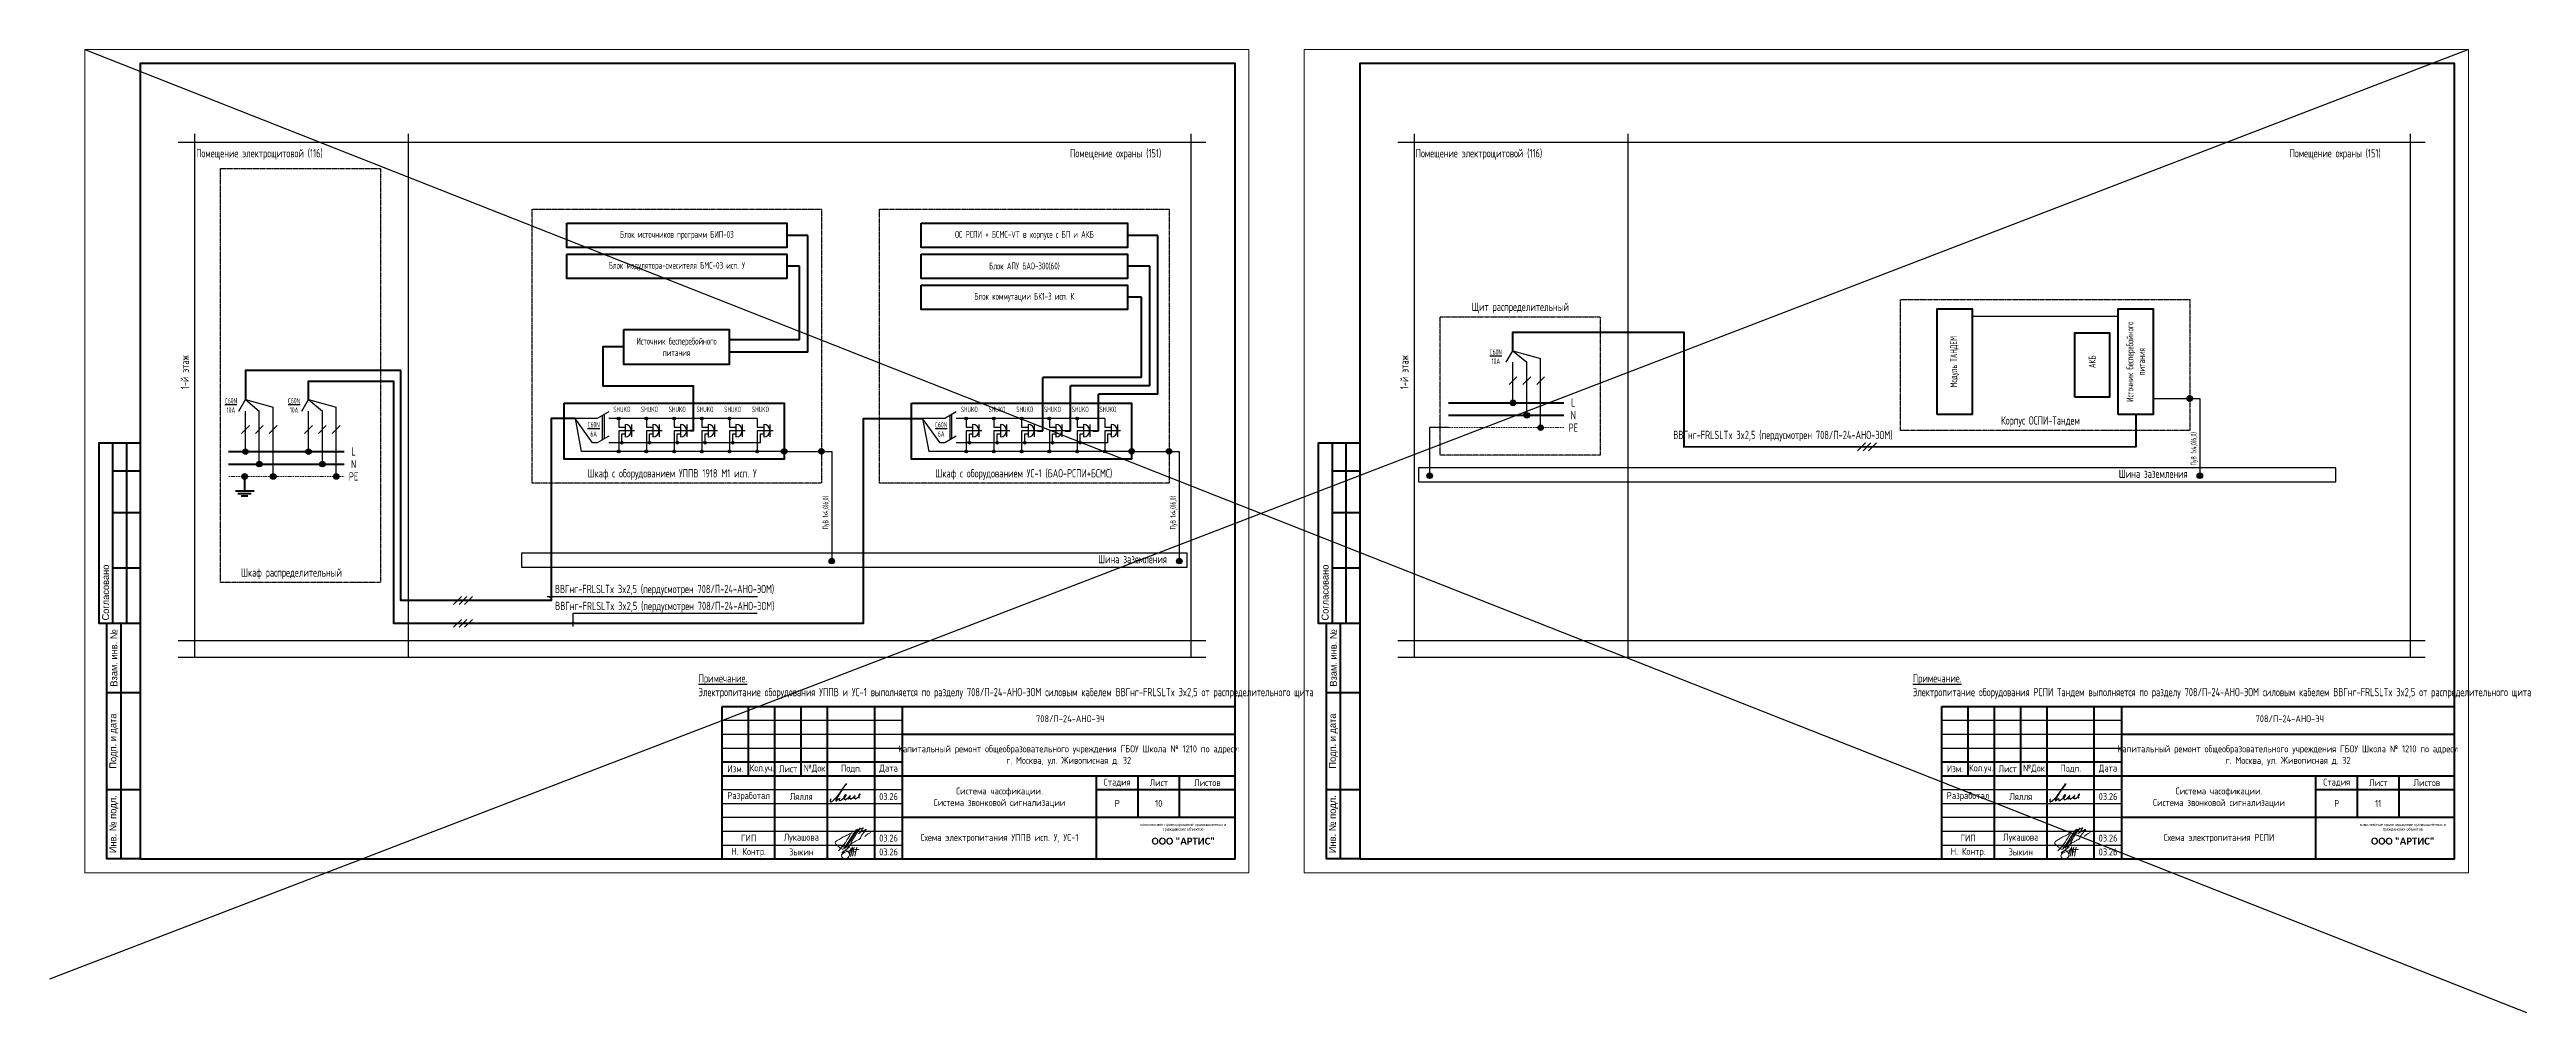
# Model space of a CAD drawing. Header units: millimetres. Extents: x -421858 to 614926, y -468665 to 141641.
# Drawn here: x 16185 to 105555, y -468665 to -433924 of the extents above; entities that cross this region are included whole.
import ezdxf
from ezdxf.enums import TextEntityAlignment as Align

# ---------------------------------------------------------------- set-up
doc = ezdxf.new("R2010")
doc.units = ezdxf.units.MM
doc.linetypes.add('DASHDOT', pattern=[25.4, 12.7, -6.35, 0, -6.35])
doc.linetypes.add('штриховая2', pattern=[9.525, 6.35, -3.175])
for name, color, linetype in [('__НАДПИСИ', 7, 'Continuous'), ('СОТ', 7, 'Continuous'), ('стена', 20, 'Continuous')]:
    doc.layers.add(name, color=color, linetype=linetype)
for name, color, linetype, lineweight in [('__ФОРМАТ', 7, 'Continuous', 40), ('RC-Линии_связи-Адресные', 5, 'Continuous', 30), ('Подписи', 7, 'Continuous', 13)]:
    doc.layers.add(name, color=color, linetype=linetype, lineweight=lineweight)
doc.layers.add('Границы листа', color=7, linetype='Continuous', lineweight=0, plot=False)
doc.layers.add('ОФ_подписи', color=5, linetype='Continuous', lineweight=13, true_color=0x0000ff)
doc.styles.add('GOST 2.304 type A', font='', dxfattribs={"height": 250})
doc.styles.add('ISOCPEUR', font='isocpeur.ttf', dxfattribs={"width": 0.9, "height": 350})
doc.styles.add('Mipgost_5', font='', dxfattribs={"height": 250})
doc.styles.add('RubezhCAD', font='', dxfattribs={"oblique": 10})
doc.styles.get("Standard").update_dxf_attribs({"font": ''})
doc.styles.add('TEXT', font='', dxfattribs={"width": 0.75})
doc.styles.add('ГОСТ 2.304', font='')
doc.styles.get('GOST 2.304 type A').set_extended_font_data('GOST 2.304 type A')
doc.styles.get('Mipgost_5').set_extended_font_data('Mipgost')
doc.styles.get('RubezhCAD').set_extended_font_data('GOST type A')
doc.styles.get('Standard').set_extended_font_data('GOST type B')
doc.styles.get('TEXT').set_extended_font_data('GOST type A')
doc.styles.get('ГОСТ 2.304').set_extended_font_data('GOST 2.304 type A')

msp = doc.modelspace()

# ---------------------------------------------------------------- texts
at = {"attachment_point": 5, "style": 'TEXT'}
for s, insert, char_height in [('Помещение электрощитовой (116)', (23758, -437704), 300), ('Помещение охраны (151)', (54651, -437704), 300), ('Помещение электрощитовой (116)', (67758, -437704), 300), ('Помещение охраны (151)', (98651, -437704), 300), ('{\\LC60N}\\P10А\\P', (68369, -445002), 200), ('{\\LC60N}\\P10А\\P', (22730, -446763), 200), ('{\\LC60N}\\P10А\\P', (25007, -446763), 200), ('SHUKO\\P', (36836, -446906), 200), ('SHUKO\\P', (37836, -446906), 200), ('SHUKO\\P', (38836, -446906), 200), ('SHUKO\\P', (39836, -446906), 200), ('SHUKO\\P', (40836, -446906), 200), ('SHUKO\\P', (41836, -446906), 200), ('SHUKO\\P', (49374, -446906), 200), ('SHUKO\\P', (50374, -446906), 200), ('SHUKO\\P', (51374, -446906), 200), ('SHUKO\\P', (52374, -446906), 200), ('SHUKO\\P', (53374, -446906), 200), ('SHUKO\\P', (54374, -446906), 200), ('L', (71164, -446661), 300), ('{\\LC60N}\\P6А', (35818, -447626), 200), ('{\\LC60N}\\P6А', (48357, -447626), 200), ('PE', (71164, -447566), 300), ('N', (71164, -447118), 300), ('ВВГнг-FRLSLTx 3x2,5 (пердусмотрен 708/П-24-АНО-ЭОМ)', (78728, -447869), 300), ('Корпус ОСПИ-Тандем\\P', (88019, -447347), 300), ('L', (27154, -448422), 300), ('PE', (27154, -449327), 300), ('N', (27154, -448879), 300), ('Шкаф с оборудованием УППВ 1918 М1 исп. У\\P', (38647, -449254), 300), ('Шкаф с оборудованием УС-1 (БАО-РСПИ+БСМС)\\P', (51336, -449254), 300), ('Шина заземления\\P', (92087, -449229), 300), ('Шина заземления\\P', (55261, -452308), 300), ('ВВГнг-FRLSLTx 3x2,5 (пердусмотрен 708/П-24-АНО-ЭОМ)', (38374, -453428), 300), ('ВВГнг-FRLSLTx 3x2,5 (пердусмотрен 708/П-24-АНО-ЭОМ)', (38384, -454040), 300)]:
    msp.add_mtext(s, dxfattribs=dict(at, insert=insert, char_height=char_height))
at = {"style": 'TEXT'}
for s, insert, char_height, width, attachment_point in [('Блок источников программ БИП-03', (38819, -440627), 250, 7942.55, 5), ('ОС РСПИ + БСМС-VT в корпусе с БП и АКБ', (51358, -440627), 250, 7442.55, 5), ('Блок модулятора-смесителя БМС-03 исп. У', (38819, -441744), 250, 7942.55, 5), ('Блок АПУ БАО-300(60)', (51358, -441744), 250, 7442.55, 5), ('Блок коммутации БК1-3 исп. К', (51358, -442860), 250, 7442.55, 5), ('Щит распределительный', (69252, -443057), 300, 4745.42, 2), ('Источник бесперебойного\\Pпитания', (38808, -444653), 250, 3808.16, 5), ('Шкаф распределительный  ', (24912, -452642), 300, 4745.42, 2), ('{\\LПримечание.}\\PЭлектропитание оборудования УППВ и УС-1 выполняется по разделу 708/П-24-АНО-ЭОМ силовым кабелем ВВГнг-FRLSLTx 3x2,5 от распределительного щита', (39602, -456897), 300, 18658.56, 4), ('{\\LПримечание.}\\PЭлектропитание оборудования РСПИ Тандем выполняется по разделу 708/П-24-АНО-ЭОМ силовым кабелем ВВГнг-FRLSLTx 3x2,5 от распределительного щита', (83415, -456897), 300, 18658.56, 4)]:
    msp.add_mtext(s, dxfattribs=dict(at, insert=insert, char_height=char_height, width=width, attachment_point=attachment_point))
at = {"char_height": 250, "width": 3808.16, "attachment_point": 5, "rotation": 90, "style": 'TEXT'}
for s, insert in [('Источник бесперебойного\\Pпитания', (91457, -445187)), ('Модуль ТАНДЕМ', (84923, -445187)), ('АКБ', (89886, -445187))]:
    msp.add_mtext(s, dxfattribs=dict(at, insert=insert))
at = {"attachment_point": 5, "rotation": 90, "style": 'TEXT'}
for s, insert, char_height in [('1-й этаж\\P', (21068, -445568), 300), ('1-й этаж\\P', (65068, -445568), 300), ('ПуВ 1х4,0(6,0)', (93573, -448328), 200), ('ПуВ 1х4,0(6,0)', (44210, -450634), 200), ('ПуВ 1х4,0(6,0)', (56746, -450634), 200)]:
    msp.add_mtext(s, dxfattribs=dict(at, insert=insert, char_height=char_height))
at = {"layer": 'СОТ', "char_height": 250, "attachment_point": 5, "style": 'GOST 2.304 type A'}
for s, insert, width in [('10', (56208, -461124), 1500), ('11', (100208, -461124), 1500), ('Схема электропитания УППВ исп. У, УС-1', (50458, -462385), 7000), ('Схема электропитания РСПИ', (94458, -462385), 7000)]:
    msp.add_mtext(s, dxfattribs=dict(at, insert=insert, width=width))

# ---------------------------------------------------------------- blocks, each defined once
blk = doc.blocks.new('*U1524')
for p, q in [((5, 155), (5, 90)), ((15, 155), (15, 90))]:
    blk.add_line(p, q)
at = {"lineweight": -2}
for p, q in [((10, 155), (10, 90)), ((10, 145), (20, 145)), ((10, 130), (20, 130)), ((10, 110), (20, 110)), ((13, 90), (13, 5)), ((8, 65), (20, 65)), ((8, 30), (20, 30))]:
    blk.add_line(p, q, dxfattribs=at)
blk.add_lwpolyline([(20, 5), (415, 5), (415, 292), (20, 292)], close=True, dxfattribs=at)
for points in [[(20, 155), (5, 155), (5, 90), (8, 90)], [(20, 5), (8, 5), (8, 90), (20, 90)]]:
    blk.add_lwpolyline(points, dxfattribs=at)
at = {"layer": 'Границы листа'}
blk.add_lwpolyline([(420, 0), (0, 0), (0, 297), (420, 297)], close=True, dxfattribs=at)
at = {"lineweight": 30, "style": 'Mipgost_5'}
blk.add_text('Согласовано', height=2.5, rotation=90, dxfattribs=at).set_placement((7.5, 91), align=Align.MIDDLE_LEFT)
for s, p in [('Взам. инв. №', (10.5, 77.5)), ('Подп. и дата', (10.5, 47.5)), ('Инв. № подл.', (10.5, 17.5))]:
    blk.add_text(s, height=2.5, rotation=90, dxfattribs=at).set_placement(p, align=Align.MIDDLE)
at = {"lineweight": 13, "oblique": 10, "flags": 8}
blk.add_attdef('ФОРМАТ', (380.94, 1.12), '', height=3, dxfattribs=at)
blk = doc.blocks.new('П_Зыкин')
at = {"layer": 'ОФ_подписи', "color": 5, "ltscale": 100, "transparency": 33554687}
for p, q in [((142, 249), (62, -174)), ((102, 37), (218, 37)), ((258, 249), (178, -174))]:
    blk.add_line(p, q, dxfattribs=at)
blk.add_lwpolyline([(-462, 273), (-74, 273), (-446, -30)], dxfattribs=at)
for centre, radius, start, end in [((-271, -94), 186, 314.23929, 159.93483), ((345, -1372), 1523, 88.87583, 117.8788), ((1109, -252), 1204, 158.75935, 174.23097), ((-1024, 224), 1068, 337.81444, 2.88593), ((-849, 72), 852, 342.83077, 7.48151), ((-9, 182), 4.48, 8.96906, 155.65511), ((-643, 22), 732, 344.4555, 20.46196), ((-318, -169), 151, 108.7568, 173.42509), ((-287, -115), 185, 191.53585, 322.35119)]:
    blk.add_arc(centre, radius, start, end, dxfattribs=at)
blk = doc.blocks.new('П_Лукашова')
at = {"layer": 'ОФ_подписи', "color": 5}
for p, q in [((221, 339), (-221, -339)), ((286, 371), (-156, -307)), ((283, 370), (218, 338))]:
    blk.add_line(p, q, dxfattribs=at)
for points in [[(-221, -339), (-276, -344), (-368, -289), (-446, -221), (-505, -166), (-522, -116), (-412, -16), (-295, 56), (-173, 120), (-49, 179), (33, 216), (87, 237), (52, 221), (11, 167), (-59, 51), (-126, -52), (-177, -132), (-256, -231), (-409, -409)], [(360, 20), (294, -18), (203, -65), (91, -124), (-73, -248)], [(366, 415), (236, 213), (85, -37), (-50, -300)], [(221, 301), (344, 360), (434, 401), (475, 416), (464, 395), (420, 336), (342, 232), (310, 203), (337, 221), (420, 283), (490, 322), (558, 352), (576, 358), (491, 240), (403, 113), (374, 49), (360, 20)], [(530, 102), (646, 199), (748, 254)]]:
    blk.add_spline(points, degree=3, dxfattribs=at)
blk = doc.blocks.new('штамп')
at = {"layer": '__ФОРМАТ', "linetype": 'Continuous', "lineweight": 50}
for p, q in [((531929, 45357), (531929, 50857)), ((531929, 50857), (550429, 50857)), ((532879, 48357), (532879, 50857)), ((533829, 45357), (533829, 50857)), ((534779, 48357), (534779, 50857)), ((535729, 45357), (535729, 50857)), ((537429, 45357), (537429, 50857)), ((538429, 45357), (538429, 50857)), ((550429, 45357), (550429, 50857)), ((538429, 49857), (550429, 49857)), ((531929, 48857), (538429, 48857)), ((531929, 48357), (550429, 48357)), ((545429, 45357), (545429, 48357)), ((546929, 46857), (546929, 48357)), ((548429, 46857), (548429, 48357)), ((545429, 47857), (550429, 47857)), ((538429, 46857), (550429, 46857)), ((531929, 45357), (550429, 45357))]:
    blk.add_line(p, q, dxfattribs=at)
at = {"layer": '__ФОРМАТ', "linetype": 'Continuous', "lineweight": -2}
for p, q in [((531929, 50357), (538429, 50357)), ((531929, 49857), (538429, 49857)), ((531929, 49357), (538429, 49357)), ((531929, 48857), (538429, 48857)), ((531929, 47857), (538429, 47857)), ((531929, 47357), (538429, 47357)), ((531929, 46857), (538429, 46857)), ((538429, 46857), (550429, 46857)), ((531929, 46357), (538429, 46357)), ((531929, 45857), (538429, 45857))]:
    blk.add_line(p, q, dxfattribs=at)
at = {"layer": 'Подписи', "color": 5, "lineweight": 25}
blk.add_lwpolyline([(535847, 47525), (535833, 47500), (535823, 47461), (535824, 47440), (535829, 47423), (535840, 47414), (535857, 47413), (535876, 47421), (535897, 47435), (535917, 47454), (536005, 47539), (536088, 47624), (536142, 47690), (536203, 47776), (536266, 47874), (536323, 47953), (536362, 48009), (536395, 48059), (536405, 48060), (536397, 48045), (536295, 47925), (536205, 47790), (536095, 47603), (536059, 47544), (536038, 47506), (536029, 47485), (536027, 47473), (536027, 47462), (536031, 47457), (536037, 47454), (536045, 47456), (536057, 47466), (536072, 47479), (536107, 47506), (536133, 47525), (536147, 47532), (536152, 47532), (536153, 47529), (536150, 47520), (536147, 47504), (536146, 47491), (536148, 47479), (536150, 47471), (536157, 47465), (536166, 47462), (536178, 47464), (536189, 47469), (536215, 47480), (536240, 47498), (536281, 47529), (536306, 47550), (536324, 47567), (536342, 47582), (536372, 47609), (536388, 47629), (536397, 47646), (536399, 47657), (536398, 47666), (536393, 47671), (536383, 47671), (536372, 47667), (536356, 47653), (536336, 47632), (536323, 47612), (536313, 47599), (536309, 47587), (536310, 47579), (536315, 47575), (536326, 47579), (536335, 47585), (536344, 47592), (536348, 47595), (536352, 47596), (536354, 47595), (536355, 47592), (536349, 47583), (536342, 47575), (536334, 47561), (536326, 47547), (536322, 47538), (536320, 47531), (536321, 47523), (536325, 47519), (536328, 47519), (536333, 47524), (536338, 47527), (536344, 47526), (536346, 47520), (536351, 47508), (536355, 47498), (536359, 47493), (536366, 47491), (536375, 47491), (536385, 47497), (536412, 47513), (536436, 47532), (536466, 47559), (536491, 47583), (536517, 47607), (536529, 47621), (536545, 47642), (536547, 47643), (536546, 47644), (536543, 47644), (536541, 47642), (536538, 47637), (536499, 47577), (536491, 47558), (536482, 47544), (536480, 47535), (536479, 47529), (536481, 47524), (536483, 47522), (536489, 47523), (536494, 47526), (536502, 47532), (536512, 47539), (536522, 47544), (536530, 47548), (536541, 47549), (536547, 47546), (536550, 47541), (536551, 47531), (536552, 47525), (536553, 47521), (536558, 47517), (536562, 47515), (536568, 47515), (536575, 47517), (536583, 47523), (536596, 47533), (536617, 47547), (536636, 47561), (536659, 47583), (536688, 47609), (536702, 47620), (536713, 47630), (536721, 47636), (536727, 47641), (536727, 47643), (536726, 47644), (536723, 47643), (536720, 47638), (536715, 47629), (536693, 47594), (536681, 47575), (536676, 47566), (536674, 47557), (536677, 47551), (536679, 47547), (536684, 47546), (536689, 47549), (536695, 47552), (536700, 47554), (536709, 47554), (536716, 47551), (536717, 47545), (536719, 47535), (536721, 47527), (536725, 47524), (536731, 47520), (536741, 47523), (536747, 47528), (536757, 47534), (536779, 47550), (536809, 47572), (536842, 47600), (536865, 47623), (536880, 47642), (536895, 47664), (536899, 47675), (536901, 47684), (536898, 47689), (536891, 47693), (536881, 47689), (536873, 47682), (536862, 47668), (536856, 47654), (536855, 47638), (536856, 47622), (536856, 47598), (536858, 47583), (536860, 47572), (536864, 47560), (536871, 47551)], dxfattribs=at)
at = {"layer": 'ОФ_подписи'}
for name, p, xscale, yscale, zscale in [('П_Лукашова', (536533, 46057), 1.010226427429054, 1.010226427429054, 1.010226427429054), ('П_Зыкин', (536581, 45585), 0.7621923841183493, 0.7621923841183493, 0.7621923841183493)]:
    blk.add_blockref(name, p, dxfattribs=dict(at, xscale=xscale, yscale=yscale, zscale=zscale))
at = {"transparency": 33554687, "attachment_point": 5, "style": 'ГОСТ 2.304'}
for s, insert, char_height, width in [('{\\fArial|b0|i0|c204|p34;комплексное проектирование промышленных и гражданских объектов}', (548563, 46495), 100, 3372.21), ('{\\fCorbel Light|b1|i0|c204|p34;ООО "АРТИС"}', (548563, 45995), 250, 4171.2)]:
    blk.add_mtext(s, dxfattribs=dict(at, insert=insert, char_height=char_height, width=width))
at = {"layer": '__НАДПИСИ', "lineweight": 9, "ltscale": 2, "style": 'ISOCPEUR', "flags": 1}
blk.add_attdef('NOTATION', (548864, 51134), '', height=250, dxfattribs=at)
at = {"layer": '__НАДПИСИ', "lineweight": 9, "ltscale": 2, "style": 'RubezhCAD', "oblique": 10}
blk.add_attdef('SHEET', text='', height=250, dxfattribs=at).set_placement((547679, 47357), align=Align.MIDDLE_CENTER)
at = {"layer": '__ФОРМАТ', "color": 7, "linetype": 'Continuous', "lineweight": 20, "char_height": 250, "attachment_point": 5, "style": 'GOST 2.304 type A'}
for s, insert, width in [('Капитальный ремонт общеобразовательного учреждения ГБОУ Школа № 1210 по адресу:      \\Pг. Москва, ул. Живописная д. 32', (544429, 49085), 12000), ('\\pi-7.5,l7.5,t7.5;{\\W0.9;\\C256;Кол.уч.}', (533354, 48607), 950), ('Система часофикации. \\PСистема звонковой сигнализации ', (541929, 47564), 7000)]:
    blk.add_mtext(s, dxfattribs=dict(at, insert=insert, width=width))
at = {"layer": '__ФОРМАТ', "color": 7, "linetype": 'Continuous', "lineweight": 20, "char_height": 250, "attachment_point": 5, "line_spacing_factor": 1.2, "style": 'GOST 2.304 type A'}
for s, insert, width in [('\\pi-7.5,l7.5,t7.5;{\\C256;Изм.}', (532404, 48607), 950), ('\\pi-7.5,l7.5,t7.5;{\\C256;Лист}', (534304, 48607), 950), ('\\pi-7.5,l7.5,t7.5;{\\C256;№Док}', (535254, 48607), 950), ('\\pi-7.5,l7.5,t7.5;{\\C256;Подп.}', (536584, 48607), 1710.72), ('\\pi-7.5,l7.5,t7.5;{\\C256;Дата}', (537929, 48607), 1000), ('\\pi-7.5,l7.5,t7.5;{\\C256;Разработал}', (532879, 47607), 1900), ('{\\C256;Лялля}', (534779, 47607), 1900), ('{\\C256;03.26}', (537929, 47607), 1000), ('\\pi-7.5,l7.5,t7.5;{\\C256;Стадия}', (546179, 48107), 1500), ('\\pi-750,l750,t750;{\\C256;Р}', (546179, 47357), 1500), ('\\pi-7.5,l7.5,t7.5;{\\C256;Лист}', (547679, 48107), 1500), ('\\pi-7.5,l7.5,t7.5;{\\C256;Листов}', (549429, 48107), 2000), ('{\\C256;Н. Контр. }', (532879, 45592), 1900), ('\\pi-7.5,l7.5,t7.5;{\\C256;ГИП}', (532879, 46107), 1900), ('{\\C256;Лукашова}', (534779, 46107), 1900), ('\\pi-750,l750,t750;{\\C256;Зыкин}', (534779, 45607), 1900), ('{\\C256;03.26}', (537929, 46107), 1000), ('{\\C256;03.26}', (537929, 45607), 1000)]:
    blk.add_mtext(s, dxfattribs=dict(at, insert=insert, width=width))
at = {"layer": 'стена', "color": 18, "true_color": 0x000000, "insert": (543249, 50539), "char_height": 250, "width": 3851.47, "attachment_point": 1, "style": 'GOST 2.304 type A'}
blk.add_mtext('708/П-24-АНО-ЭЧ', dxfattribs=at)

# ---------------------------------------------------------------- hatches: boundary and pattern name
h = msp.add_hatch(color=256)
h.dxf.hatch_style = 1
edge = h.paths.add_edge_path()
edge.add_arc((68986, -446671), 100, 0, 360)
h = msp.add_hatch(color=256)
h.dxf.hatch_style = 1
edge = h.paths.add_edge_path()
edge.add_arc((93403, -446514), 100, 0, 360)
h = msp.add_hatch(color=256)
h.dxf.hatch_style = 1
edge = h.paths.add_edge_path()
edge.add_arc((93405, -446514), 100, 0, 360)
h = msp.add_hatch(color=256)
h.dxf.hatch_style = 1
edge = h.paths.add_edge_path()
edge.add_arc((36720, -447238), 50, 0, 360)
h = msp.add_hatch(color=256)
h.dxf.hatch_style = 1
edge = h.paths.add_edge_path()
edge.add_arc((37720, -447238), 50, 0, 360)
h = msp.add_hatch(color=256)
h.dxf.hatch_style = 1
edge = h.paths.add_edge_path()
edge.add_arc((38720, -447238), 50, 0, 360)
h = msp.add_hatch(color=256)
h.dxf.hatch_style = 1
edge = h.paths.add_edge_path()
edge.add_arc((39720, -447238), 50, 0, 360)
h = msp.add_hatch(color=256)
h.dxf.hatch_style = 1
edge = h.paths.add_edge_path()
edge.add_arc((40720, -447238), 50, 0, 360)
h = msp.add_hatch(color=256)
h.dxf.hatch_style = 1
edge = h.paths.add_edge_path()
edge.add_arc((49259, -447238), 50, 0, 360)
h = msp.add_hatch(color=256)
h.dxf.hatch_style = 1
edge = h.paths.add_edge_path()
edge.add_arc((50259, -447238), 50, 0, 360)
h = msp.add_hatch(color=256)
h.dxf.hatch_style = 1
edge = h.paths.add_edge_path()
edge.add_arc((51259, -447238), 50, 0, 360)
h = msp.add_hatch(color=256)
h.dxf.hatch_style = 1
edge = h.paths.add_edge_path()
edge.add_arc((52259, -447238), 50, 0, 360)
h = msp.add_hatch(color=256)
h.dxf.hatch_style = 1
edge = h.paths.add_edge_path()
edge.add_arc((53259, -447238), 50, 0, 360)
h = msp.add_hatch(color=256)
h.dxf.hatch_style = 1
edge = h.paths.add_edge_path()
edge.add_arc((69486, -447118), 100, 0, 360)
h = msp.add_hatch(color=256)
h.dxf.hatch_style = 1
edge = h.paths.add_edge_path()
edge.add_arc((69986, -447566), 100, 0, 360)
h = msp.add_hatch(color=256)
h.dxf.hatch_style = 1
edge = h.paths.add_edge_path()
edge.add_arc((23253, -448431), 100, 0, 360)
h = msp.add_hatch(color=256)
h.dxf.hatch_style = 1
edge = h.paths.add_edge_path()
edge.add_arc((25530, -448431), 100, 0, 360)
h = msp.add_hatch(color=256)
h.dxf.hatch_style = 1
edge = h.paths.add_edge_path()
edge.add_arc((36720, -448421), 50, 0, 360)
h = msp.add_hatch(color=256)
h.dxf.hatch_style = 1
edge = h.paths.add_edge_path()
edge.add_arc((36836, -448108), 50, 0, 360)
h = msp.add_hatch(color=256)
h.dxf.hatch_style = 1
edge = h.paths.add_edge_path()
edge.add_arc((37720, -448421), 50, 0, 360)
h = msp.add_hatch(color=256)
h.dxf.hatch_style = 1
edge = h.paths.add_edge_path()
edge.add_arc((37836, -448108), 50, 0, 360)
h = msp.add_hatch(color=256)
h.dxf.hatch_style = 1
edge = h.paths.add_edge_path()
edge.add_arc((38720, -448421), 50, 0, 360)
h = msp.add_hatch(color=256)
h.dxf.hatch_style = 1
edge = h.paths.add_edge_path()
edge.add_arc((38836, -448108), 50, 0, 360)
h = msp.add_hatch(color=256)
h.dxf.hatch_style = 1
edge = h.paths.add_edge_path()
edge.add_arc((39720, -448421), 50, 0, 360)
h = msp.add_hatch(color=256)
h.dxf.hatch_style = 1
edge = h.paths.add_edge_path()
edge.add_arc((39836, -448108), 50, 0, 360)
h = msp.add_hatch(color=256)
h.dxf.hatch_style = 1
edge = h.paths.add_edge_path()
edge.add_arc((40720, -448421), 50, 0, 360)
h = msp.add_hatch(color=256)
h.dxf.hatch_style = 1
edge = h.paths.add_edge_path()
edge.add_arc((40836, -448108), 50, 0, 360)
h = msp.add_hatch(color=256)
h.dxf.hatch_style = 1
edge = h.paths.add_edge_path()
edge.add_arc((41720, -448421), 50, 0, 360)
h = msp.add_hatch(color=256)
h.dxf.hatch_style = 1
edge = h.paths.add_edge_path()
edge.add_arc((42690, -448421), 100, 0, 360)
h = msp.add_hatch(color=256)
h.dxf.hatch_style = 1
edge = h.paths.add_edge_path()
edge.add_arc((44032, -448421), 100, 0, 360)
h = msp.add_hatch(color=256)
h.dxf.hatch_style = 1
edge = h.paths.add_edge_path()
edge.add_arc((44034, -448421), 100, 0, 360)
h = msp.add_hatch(color=256)
h.dxf.hatch_style = 1
edge = h.paths.add_edge_path()
edge.add_arc((49259, -448421), 50, 0, 360)
h = msp.add_hatch(color=256)
h.dxf.hatch_style = 1
edge = h.paths.add_edge_path()
edge.add_arc((49374, -448108), 50, 0, 360)
h = msp.add_hatch(color=256)
h.dxf.hatch_style = 1
edge = h.paths.add_edge_path()
edge.add_arc((50259, -448421), 50, 0, 360)
h = msp.add_hatch(color=256)
h.dxf.hatch_style = 1
edge = h.paths.add_edge_path()
edge.add_arc((50374, -448108), 50, 0, 360)
h = msp.add_hatch(color=256)
h.dxf.hatch_style = 1
edge = h.paths.add_edge_path()
edge.add_arc((51259, -448421), 50, 0, 360)
h = msp.add_hatch(color=256)
h.dxf.hatch_style = 1
edge = h.paths.add_edge_path()
edge.add_arc((51374, -448108), 50, 0, 360)
h = msp.add_hatch(color=256)
h.dxf.hatch_style = 1
edge = h.paths.add_edge_path()
edge.add_arc((52259, -448421), 50, 0, 360)
h = msp.add_hatch(color=256)
h.dxf.hatch_style = 1
edge = h.paths.add_edge_path()
edge.add_arc((52374, -448108), 50, 0, 360)
h = msp.add_hatch(color=256)
h.dxf.hatch_style = 1
edge = h.paths.add_edge_path()
edge.add_arc((53259, -448421), 50, 0, 360)
h = msp.add_hatch(color=256)
h.dxf.hatch_style = 1
edge = h.paths.add_edge_path()
edge.add_arc((53374, -448108), 50, 0, 360)
h = msp.add_hatch(color=256)
h.dxf.hatch_style = 1
edge = h.paths.add_edge_path()
edge.add_arc((54259, -448421), 50, 0, 360)
h = msp.add_hatch(color=256)
h.dxf.hatch_style = 1
edge = h.paths.add_edge_path()
edge.add_arc((55229, -448421), 100, 0, 360)
h = msp.add_hatch(color=256)
h.dxf.hatch_style = 1
edge = h.paths.add_edge_path()
edge.add_arc((56579, -448421), 100, 0, 360)
h = msp.add_hatch(color=256)
h.dxf.hatch_style = 1
edge = h.paths.add_edge_path()
edge.add_arc((23224, -449327), 100, 0, 360)
h = msp.add_hatch(color=256)
h.dxf.hatch_style = 1
edge = h.paths.add_edge_path()
edge.add_arc((23753, -448879), 100, 0, 360)
h = msp.add_hatch(color=256)
h.dxf.hatch_style = 1
edge = h.paths.add_edge_path()
edge.add_arc((24253, -449327), 100, 0, 360)
h = msp.add_hatch(color=256)
h.dxf.hatch_style = 1
edge = h.paths.add_edge_path()
edge.add_arc((26030, -448879), 100, 0, 360)
h = msp.add_hatch(color=256)
h.dxf.hatch_style = 1
edge = h.paths.add_edge_path()
edge.add_arc((26530, -449327), 100, 0, 360)
h = msp.add_hatch(color=256)
h.dxf.hatch_style = 1
edge = h.paths.add_edge_path()
edge.add_arc((65981, -449301), 100, 0, 360)
h = msp.add_hatch(color=256)
h.dxf.hatch_style = 1
edge = h.paths.add_edge_path()
edge.add_arc((93772, -449301), 100, 0, 360)
h = msp.add_hatch(color=256)
h.dxf.hatch_style = 1
edge = h.paths.add_edge_path()
edge.add_arc((44409, -452379), 100, 0, 360)
h = msp.add_hatch(color=256)
h.dxf.hatch_style = 1
edge = h.paths.add_edge_path()
edge.add_arc((56946, -452379), 100, 0, 360)

# ---------------------------------------------------------------- linework, layer by layer
for p, q in [((21419, -436967), (21419, -455847)), ((29127, -436967), (29127, -455847)), ((57362, -436967), (57362, -455847)), ((65419, -436967), (65419, -455847)), ((73127, -436967), (73127, -455847)), ((101362, -436967), (101362, -455847)), ((20831, -437267), (57900, -437267)), ((64831, -437267), (101900, -437267)), ((92086, -446514), (93403, -446514)), ((36124, -447137), (36124, -448008)), ((36191, -447099), (36191, -447969)), ((48663, -447137), (48663, -448008)), ((48729, -447099), (48729, -447969)), ((42690, -448421), (44032, -448421)), ((55229, -448421), (56579, -448421)), ((34143, -453657), (41727, -453657)), ((34241, -453703), (34315, -453611)), ((35038, -454669), (35112, -454577)), ((35073, -454746), (35073, -454264)), ((35073, -454264), (41719, -454264)), ((20831, -455247), (57900, -455247)), ((64831, -455247), (101900, -455247)), ((20831, -455847), (57900, -455847)), ((64831, -455847), (101900, -455847))]:
    msp.add_line(p, q)
at = {"lineweight": 40}
for p, q in [((43545, -440627), (42790, -440627)), ((43545, -444840), (43545, -440627)), ((56179, -440627), (55079, -440627)), ((56179, -446352), (56179, -440627)), ((43245, -441744), (42790, -441744)), ((43245, -444398), (43245, -441744)), ((55879, -441744), (55079, -441744)), ((55879, -446052), (55879, -441744)), ((55579, -442860), (55079, -442860)), ((55579, -445752), (55579, -442860)), ((43245, -444398), (40712, -444398)), ((43545, -444840), (40712, -444840)), ((52028, -447675), (52028, -445752)), ((55579, -445752), (52028, -445752)), ((55879, -446052), (53028, -446052)), ((53028, -447675), (53028, -446052)), ((56179, -446352), (54028, -446352)), ((54028, -447675), (54028, -446352)), ((51828, -447675), (52028, -447675)), ((52828, -447675), (53028, -447675)), ((53828, -447675), (54028, -447675))]:
    msp.add_line(p, q, dxfattribs=at)
at = {"lineweight": 30, "ltscale": 0.25}
for p, q in [((68747, -445209), (68986, -444795)), ((68986, -444795), (69486, -445209)), ((68845, -446010), (69128, -445727)), ((68986, -446671), (68986, -445209)), ((69345, -446010), (69628, -445727)), ((69486, -447118), (69486, -445209)), ((69845, -446010), (70128, -445727)), ((23013, -446970), (23253, -446555)), ((23253, -446555), (23753, -446970)), ((25290, -446970), (25530, -446555)), ((25530, -446555), (26030, -446970)), ((23111, -447771), (23394, -447488)), ((23253, -448431), (23253, -446970)), ((23611, -447771), (23894, -447488)), ((23753, -448879), (23753, -446970)), ((24111, -447771), (24394, -447488)), ((25388, -447771), (25671, -447488)), ((25530, -448431), (25530, -446970)), ((25888, -447771), (26171, -447488)), ((26030, -448879), (26030, -446970)), ((26388, -447771), (26671, -447488)), ((35950, -447238), (35148, -447238)), ((35777, -448108), (35148, -447238)), ((36365, -446998), (35950, -447238)), ((41720, -447238), (36365, -447238)), ((48488, -447238), (47686, -447238)), ((48316, -448108), (47686, -447238)), ((48903, -446998), (48488, -447238)), ((54259, -447238), (48903, -447238)), ((35950, -448108), (35777, -448108)), ((36365, -447869), (35950, -448108)), ((41836, -448108), (36365, -448108)), ((48488, -448108), (48316, -448108)), ((48903, -447869), (48488, -448108)), ((54374, -448108), (48903, -448108)), ((81420, -448402), (81703, -448119)), ((81620, -448402), (81903, -448119)), ((81820, -448402), (82103, -448119)), ((30763, -453946), (31046, -453663)), ((30963, -453946), (31246, -453663)), ((31163, -453946), (31446, -453663)), ((30763, -454765), (31046, -454482)), ((30963, -454765), (31246, -454482)), ((31163, -454765), (31446, -454482))]:
    msp.add_line(p, q, dxfattribs=at)
at = {"ltscale": 0.25}
for p, q in [((68986, -444795), (69986, -445067)), ((69986, -447566), (69986, -445067)), ((23253, -446555), (24253, -446828)), ((24253, -449327), (24253, -446828)), ((25530, -446555), (26530, -446828)), ((26530, -449327), (26530, -446828))]:
    msp.add_line(p, q, dxfattribs=at)
at = {"lineweight": 30}
for p, q in [((35148, -447238), (35369, -448421)), ((47686, -447238), (47908, -448421)), ((41471, -448421), (35369, -448421)), ((42690, -448421), (41471, -448421)), ((54009, -448421), (47908, -448421)), ((55229, -448421), (54009, -448421))]:
    msp.add_line(p, q, dxfattribs=at)
at = {"lineweight": 25, "ltscale": 0.25}
for p, q in [((36952, -447451), (36952, -447900)), ((37952, -447451), (37952, -447900)), ((38952, -447451), (38952, -447900)), ((39952, -447451), (39952, -447900)), ((40952, -447451), (40952, -447900)), ((41952, -447451), (41952, -447900)), ((49491, -447451), (49491, -447900)), ((50491, -447451), (50491, -447900)), ((51491, -447451), (51491, -447900)), ((52491, -447451), (52491, -447900)), ((53491, -447451), (53491, -447900)), ((54491, -447451), (54491, -447900))]:
    msp.add_line(p, q, dxfattribs=at)
at = {"lineweight": 25}
for p, q in [((37177, -447451), (37177, -447900)), ((38177, -447451), (38177, -447900)), ((39177, -447451), (39177, -447900)), ((40177, -447451), (40177, -447900)), ((41177, -447451), (41177, -447900)), ((42177, -447451), (42177, -447900)), ((49715, -447451), (49715, -447900)), ((50715, -447451), (50715, -447900)), ((51715, -447451), (51715, -447900)), ((52715, -447451), (52715, -447900)), ((53715, -447451), (53715, -447900)), ((54715, -447451), (54715, -447900))]:
    msp.add_line(p, q, dxfattribs=at)
at = {"linetype": 'DASHDOT', "lineweight": 20, "ltscale": 0.25}
for p, q in [((66656, -447566), (70824, -447566)), ((22645, -449327), (26813, -449327))]:
    msp.add_line(p, q, dxfattribs=at)
at = {"lineweight": 40, "ltscale": 0.25}
for p, q in [((23224, -449327), (23224, -449845)), ((23570, -449854), (22891, -449854)), ((23462, -449948), (22977, -449948)), ((23343, -450042), (23102, -450042))]:
    msp.add_line(p, q, dxfattribs=at)
at = {"linetype": 'штриховая2', "lineweight": 30}
for points in [[(22355, -438214), (28128, -438214), (28128, -453148), (22355, -453148), (22355, -438214)], [(66366, -443565), (72138, -443565), (72138, -448554), (66366, -448554), (66366, -443565)]]:
    msp.add_lwpolyline(points, dxfattribs=at)
for points in [[(33598, -439687), (44040, -439687), (44040, -449569), (33598, -449569)], [(46136, -439687), (56579, -439687), (56579, -449569), (46136, -449569)], [(82969, -442947), (93411, -442947), (93411, -447663), (82969, -447663)]]:
    msp.add_lwpolyline(points, close=True, dxfattribs=at)
at = {"lineweight": 40, "ltscale": 5}
for points in [[(34848, -440187), (42790, -440187), (42790, -441067), (34848, -441067)], [(47636, -440187), (55079, -440187), (55079, -441067), (47636, -441067)], [(34848, -441304), (42790, -441304), (42790, -442183), (34848, -442183)], [(47636, -441304), (55079, -441304), (55079, -442183), (47636, -442183)], [(47636, -442420), (55079, -442420), (55079, -443300), (47636, -443300)], [(36904, -444025), (40712, -444025), (40712, -445282), (36904, -445282)], [(84294, -447091), (84294, -443283), (85552, -443283), (85552, -447091)], [(89257, -446470), (89257, -444147), (90515, -444147), (90515, -446470)], [(90828, -447091), (90828, -443283), (92086, -443283), (92086, -447091)], [(34748, -446678), (42690, -446678), (42690, -448706), (34748, -448706)], [(47286, -446678), (55229, -446678), (55229, -448706), (47286, -448706)]]:
    msp.add_lwpolyline(points, close=True, dxfattribs=at)
at = {"lineweight": 40}
for points in [[(68986, -444795), (68986, -444126), (75156, -444126), (75156, -448261), (91476, -448248), (91476, -447078)], [(35153, -447238), (34281, -447238), (34281, -453804), (28866, -453804), (28866, -445508), (23253, -445508), (23253, -446555)], [(25530, -446555), (25530, -445885), (28593, -445885), (28593, -454623), (45559, -454623), (45559, -447238), (47686, -447238)]]:
    msp.add_lwpolyline(points, dxfattribs=at)
at = {"lineweight": 30}
for points in [[(85552, -443539), (90828, -443539)], [(37289, -447675), (36720, -447675), (36720, -448421)], [(38289, -447675), (37720, -447675), (37720, -448421)], [(39289, -447675), (38720, -447675), (38720, -448421)], [(40289, -447675), (39720, -447675), (39720, -448421)], [(41289, -447675), (40720, -447675), (40720, -448421)], [(42289, -447675), (41720, -447675), (41720, -448421)], [(49828, -447675), (49259, -447675), (49259, -448421)], [(50828, -447675), (50259, -447675), (50259, -448421)], [(51828, -447675), (51259, -447675), (51259, -448421)], [(52828, -447675), (52259, -447675), (52259, -448421)], [(53828, -447675), (53259, -447675), (53259, -448421)], [(54828, -447675), (54259, -447675), (54259, -448421)]]:
    msp.add_lwpolyline(points, dxfattribs=at)
at = {"lineweight": 50}
msp.add_lwpolyline([(36904, -444653), (36150, -444653), (36150, -446053), (39403, -446053), (39403, -447675), (39289, -447675)], dxfattribs=at)
at = {"lineweight": 40, "ltscale": 0.25}
for points in [[(66656, -446671), (70824, -446671)], [(22645, -448431), (26813, -448431)]]:
    msp.add_lwpolyline(points, dxfattribs=at)
for points in [[(93403, -446514), (93772, -446514), (93772, -449301)], [(66656, -447566), (65981, -447566), (65981, -449301)], [(44040, -448421), (44409, -448421), (44409, -452379)], [(56577, -448421), (56946, -448421), (56946, -452379)]]:
    msp.add_lwpolyline(points)
at = {"lineweight": 30, "ltscale": 0.25}
for points in [[(36720, -447238), (36720, -447546), (36952, -447546)], [(37720, -447238), (37720, -447546), (37952, -447546)], [(38720, -447238), (38720, -447546), (38952, -447546)], [(39720, -447238), (39720, -447546), (39952, -447546)], [(40720, -447238), (40720, -447546), (40952, -447546)], [(41720, -447238), (41720, -447546), (41952, -447546)], [(49259, -447238), (49259, -447546), (49491, -447546)], [(50259, -447238), (50259, -447546), (50491, -447546)], [(51259, -447238), (51259, -447546), (51491, -447546)], [(52259, -447238), (52259, -447546), (52491, -447546)], [(53259, -447238), (53259, -447546), (53491, -447546)], [(54259, -447238), (54259, -447546), (54491, -447546)], [(36836, -448108), (36836, -447794), (36952, -447794)], [(37836, -448108), (37836, -447794), (37952, -447794)], [(38836, -448108), (38836, -447794), (38952, -447794)], [(39836, -448108), (39836, -447794), (39952, -447794)], [(40836, -448108), (40836, -447794), (40952, -447794)], [(41836, -448108), (41836, -447794), (41952, -447794)], [(49374, -448108), (49374, -447794), (49491, -447794)], [(50374, -448108), (50374, -447794), (50491, -447794)], [(51374, -448108), (51374, -447794), (51491, -447794)], [(52374, -448108), (52374, -447794), (52491, -447794)], [(53374, -448108), (53374, -447794), (53491, -447794)], [(54374, -448108), (54374, -447794), (54491, -447794)]]:
    msp.add_lwpolyline(points, dxfattribs=at)
at = {"lineweight": 40, "ltscale": 0.5}
for points in [[(66656, -447118), (70824, -447118)], [(22645, -448879), (26813, -448879)]]:
    msp.add_lwpolyline(points, dxfattribs=at)
for points in [[(65573, -449526), (98683, -449526), (98683, -449021), (65573, -449021)], [(33215, -452604), (57234, -452604), (57234, -452099), (33215, -452099)]]:
    msp.add_lwpolyline(points, close=True)
for centre, radius in [((68986, -446671), 100), ((93403, -446514), 100), ((93405, -446514), 100), ((36720, -447238), 50), ((37720, -447238), 50), ((38720, -447238), 50), ((39720, -447238), 50), ((40720, -447238), 50), ((49259, -447238), 50), ((50259, -447238), 50), ((51259, -447238), 50), ((52259, -447238), 50), ((53259, -447238), 50), ((69486, -447118), 100), ((69986, -447566), 100), ((23253, -448431), 100), ((25530, -448431), 100), ((36720, -448421), 50), ((36836, -448108), 50), ((37720, -448421), 50), ((37836, -448108), 50), ((38720, -448421), 50), ((38836, -448108), 50), ((39720, -448421), 50), ((39836, -448108), 50), ((40720, -448421), 50), ((40836, -448108), 50), ((41720, -448421), 50), ((42690, -448421), 100), ((44032, -448421), 100), ((44034, -448421), 100), ((49259, -448421), 50), ((49374, -448108), 50), ((50259, -448421), 50), ((50374, -448108), 50), ((51259, -448421), 50), ((51374, -448108), 50), ((52259, -448421), 50), ((52374, -448108), 50), ((53259, -448421), 50), ((53374, -448108), 50), ((54259, -448421), 50), ((55229, -448421), 100), ((56579, -448421), 100), ((23224, -449327), 100), ((23753, -448879), 100), ((24253, -449327), 100), ((26030, -448879), 100), ((26530, -449327), 100), ((65981, -449301), 100), ((93772, -449301), 100), ((44409, -452379), 100), ((56946, -452379), 100)]:
    msp.add_circle(centre, radius)
at = {"lineweight": 25}
for centre in [(36952, -447675), (37952, -447675), (38952, -447675), (39952, -447675), (40952, -447675), (41952, -447675), (49491, -447675), (50491, -447675), (51491, -447675), (52491, -447675), (53491, -447675), (54491, -447675)]:
    msp.add_arc(centre, 224, 270, 90, dxfattribs=at)
at = {"layer": 'RC-Линии_связи-Адресные'}
for p, q in [((103458, -433924), (16185, -467459)), ((17458, -433924), (105555, -468665))]:
    msp.add_line(p, q, dxfattribs=at)

# ---------------------------------------------------------------- block references
at = {"layer": '__ФОРМАТ', "lineweight": 60, "xscale": 99.9999999999996, "yscale": 99.9999999999996, "zscale": 99.9999999999996}
for p in [(17458, -463624), (61458, -463624)]:
    msp.add_blockref('*U1524', p, dxfattribs=at)
at = {"layer": 'СОТ'}
for p in [(-491470, -508481), (-447470, -508481)]:
    msp.add_blockref('штамп', p, dxfattribs=at)

msp.set_redraw_order([(e.dxf.handle, doc.entitydb.next_handle()) for e in msp.query("TEXT MTEXT ATTDEF DIMENSION ARC_DIMENSION")])  # texts and dimensions are drawn at this point

doc.saveas('drawing.dxf')
